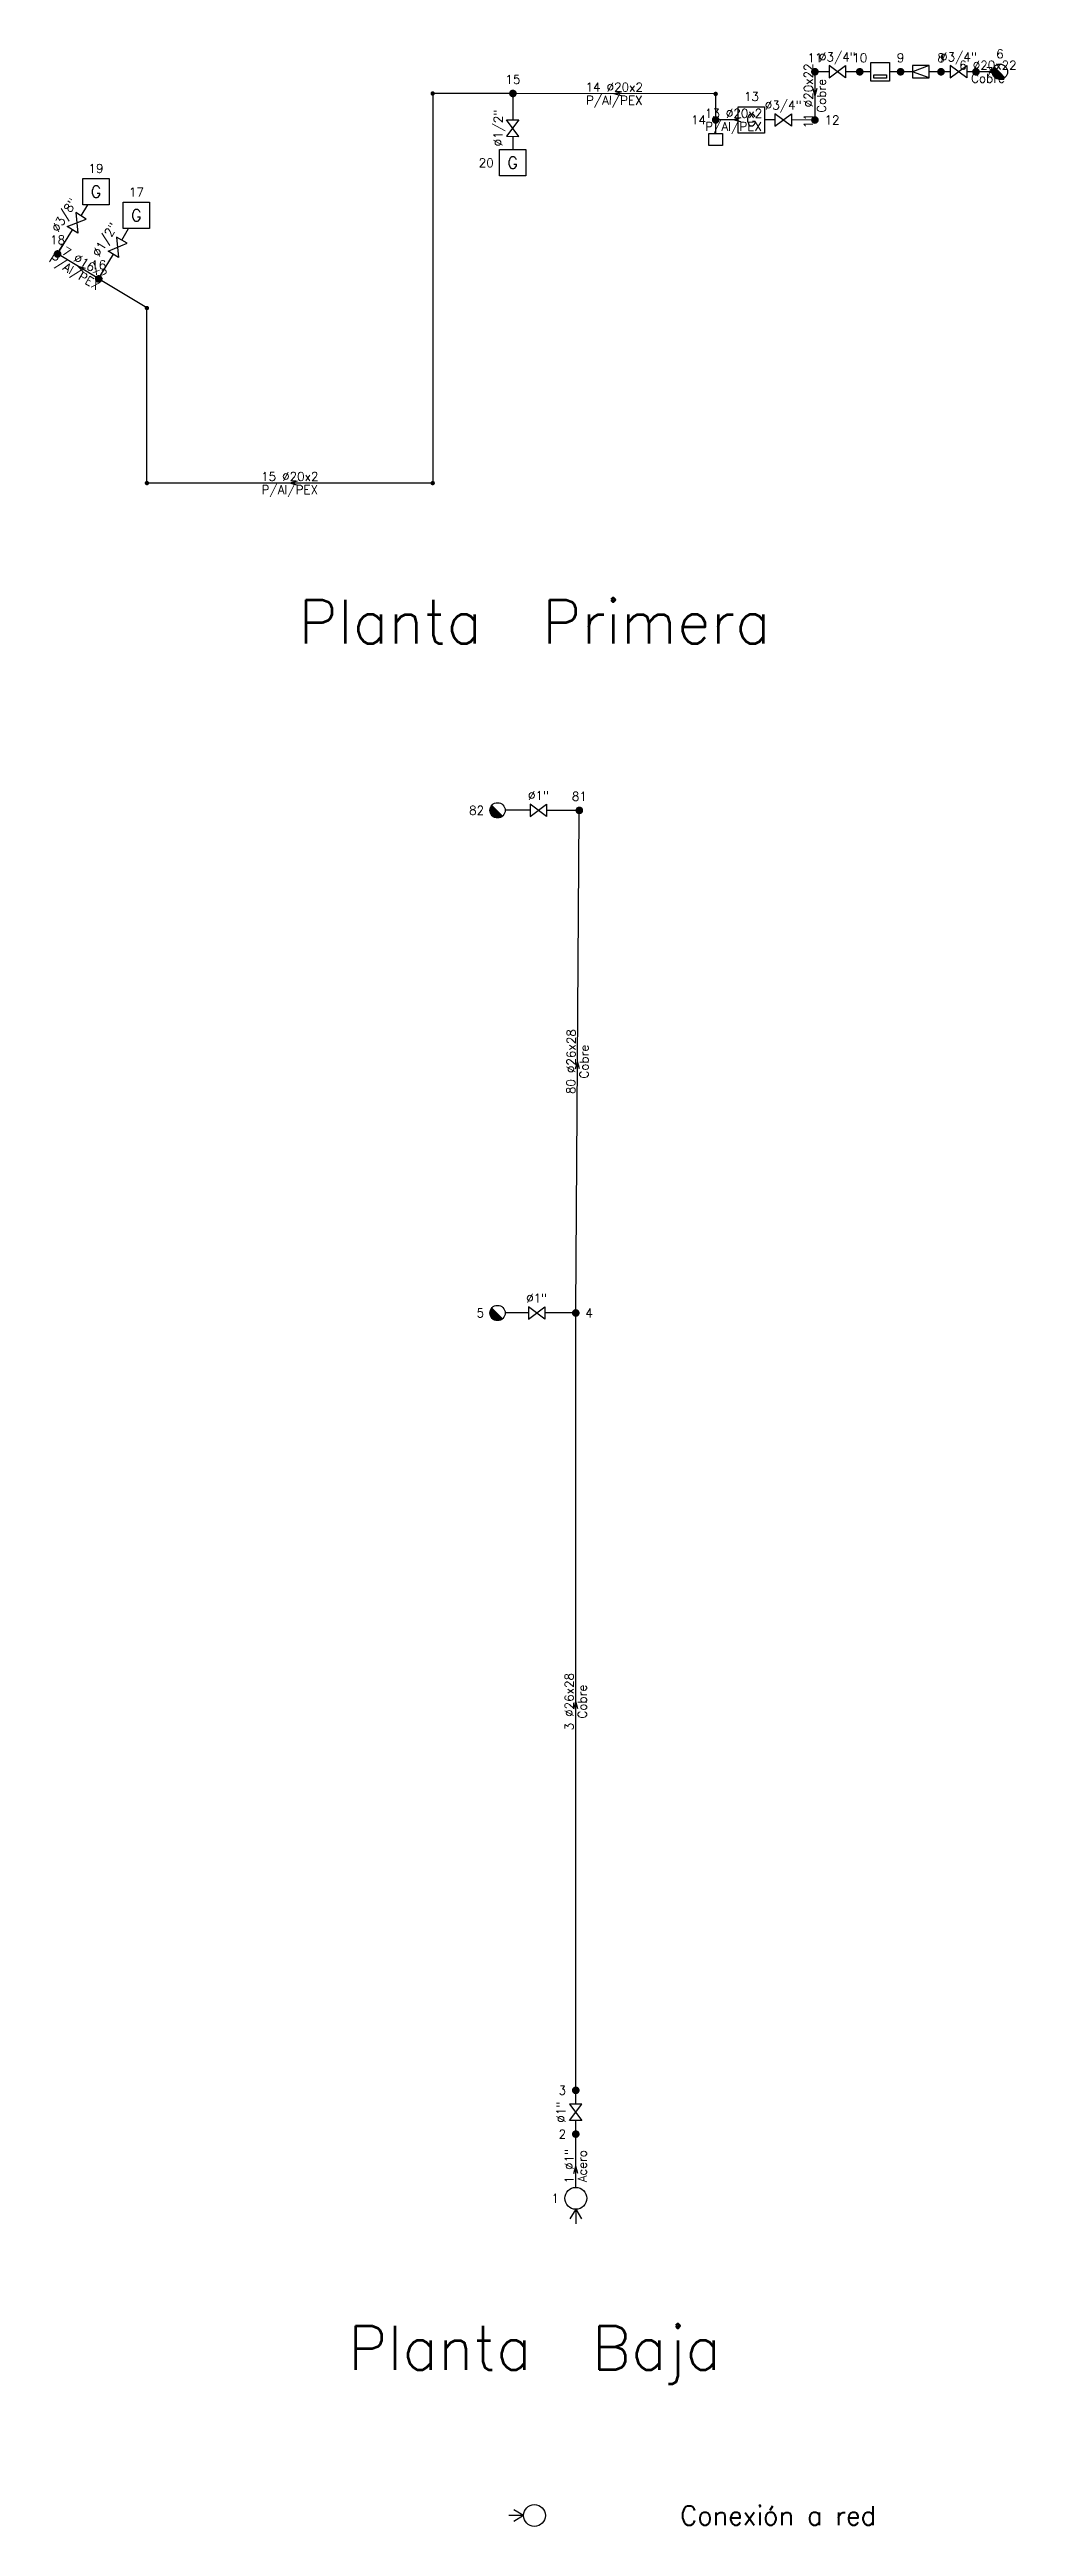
# Model space of a CAD drawing. Extents: x 13.1 to 35, y -9.6 to 85.5.
# Drawn here: x 19.79 to 26.41, y -0.6 to 16.39 of the extents above; entities that cross this region are included whole.
import ezdxf
from ezdxf.enums import TextEntityAlignment as Align

# ---------------------------------------------------------------- set-up
doc = ezdxf.new("R2010")
doc.units = 0
doc.header["$LTSCALE"] = 0.5
doc.layers.get('0').update_dxf_attribs({"linetype": 'CONTINUOUS'})
for name, color, linetype in [('SIMBOLOGIA_GRAFICA', 7, 'CONTINUOUS'), ('TEXTO_NUDOS', 7, 'CONTINUOUS'), ('TEXTO_RAMAS', 7, 'CONTINUOUS'), ('UNIFILAR', 7, 'CONTINUOUS')]:
    doc.layers.add(name, color=color, linetype=linetype)
doc.styles.add('ROMANS', font='Romans', dxfattribs={"height": 2.5})

msp = doc.modelspace()

# ---------------------------------------------------------------- texts
at = {"color": 7, "linetype": 'CONTINUOUS', "style": 'ROMANS'}
for s, p in [('Planta  Primera', (23.111181, 12.312797)), ('Planta  Baja', (23.111181, 0.477511))]:
    msp.add_text(s, height=0.3, dxfattribs=at).set_placement(p, align=Align.CENTER)
at = {"layer": 'SIMBOLOGIA_GRAFICA', "color": 30, "linetype": 'CONTINUOUS', "style": 'ROMANS'}
msp.add_text('Conexión a red', height=0.13, dxfattribs=at).set_placement((24.111181, -0.522489), align=Align.MIDDLE_LEFT)
at = {"layer": 'TEXTO_NUDOS', "color": 30, "linetype": 'CONTINUOUS', "style": 'ROMANS'}
for s, p in [('11', (25.035063, 16.299047)), ('10', (25.34261, 16.299047)), ('9', (25.622579, 16.299047)), ('8', (25.900022, 16.299047)), ('6', (26.303587, 16.325297)), ('15', (22.963587, 16.150319)), ('13', (24.599348, 16.032797)), ('19', (20.104431, 15.540242)), ('17', (20.381387, 15.377702)), ('18', (19.840606, 15.050043)), ('16', (20.122626, 14.878681)), ('81', (23.419339, 11.234971))]:
    msp.add_text(s, height=0.06, dxfattribs=at).set_placement(p, align=Align.CENTER)
for s, p in [('7', (26.205845, 16.232797)), ('12', (25.101313, 15.902112)), ('4', (23.461179, 7.722758))]:
    msp.add_text(s, height=0.06, dxfattribs=at).set_placement(p, align=Align.MIDDLE_LEFT)
for s, p in [('14', (24.288146, 15.902797)), ('20', (22.832212, 15.608934)), ('82', (22.766055, 11.16916)), ('5', (22.765792, 7.722758)), ('3', (23.328679, 2.39252)), ('2', (23.328679, 2.092511)), ('1', (23.279929, 1.652511))]:
    msp.add_text(s, height=0.06, dxfattribs=at).set_placement(p, align=Align.MIDDLE_RIGHT)
at = {"layer": 'TEXTO_RAMAS', "color": 30, "linetype": 'CONTINUOUS', "style": 'ROMANS'}
for s, p in [('Ø3/4"', (25.188836, 16.304047)), ('Ø3/4"', (26.019808, 16.304047)), ('6 Ø20x22', (26.221591, 16.247797)), ('13 Ø20x2', (24.476847, 15.917797)), ('15 Ø20x2', (21.433587, 13.427797)), ('Ø1"', (23.126611, 7.794008))]:
    msp.add_text(s, height=0.06, dxfattribs=at).set_placement(p, align=Align.CENTER)
for s, rotation, p in [('14 Ø20x2', 359.862541, (23.659011, 16.0974)), ('11 Ø20x22', 90, (25.020063, 16.067454)), ('Ø3/4"', 359.909882, (24.817318, 15.973704)), ('Ø1/2"', 89.834212, (22.89165, 15.846707)), ('Ø3/8"', 58.256744, (19.911927, 15.234503)), ('Ø1/2"', 59.269241, (20.190761, 15.066476)), ('17 Ø16x2', 328.716093, (19.989405, 14.910931)), ('Ø1"', 359.955093, (23.139003, 11.240191)), ('80 Ø26x28', 89.594148, (23.392135, 9.445846)), ('3 Ø26x28', 90, (23.379929, 5.057639)), ('Ø1"', 90, (23.323679, 2.242515)), ('1 Ø1"', 90, (23.379929, 1.872511))]:
    msp.add_text(s, height=0.06, rotation=rotation, dxfattribs=at).set_placement(p, align=Align.CENTER)
for s, rotation, p in [('Cobre', 90, (25.050063, 16.067454)), ('P/Al/PEX', 359.862541, (23.658939, 16.0674)), ('P/Al/PEX', 328.716093, (19.973827, 14.885293)), ('Cobre', 89.594148, (23.422134, 9.445633)), ('Cobre', 90, (23.409929, 5.057639)), ('Acero', 90, (23.409929, 1.872511))]:
    msp.add_text(s, height=0.06, rotation=rotation, dxfattribs=at).set_placement(p, align=Align.TOP_CENTER)
for s, p in [('Cobre', (26.221591, 16.217797)), ('P/Al/PEX', (24.476847, 15.887797)), ('P/Al/PEX', (21.433587, 13.397797))]:
    msp.add_text(s, height=0.06, dxfattribs=at).set_placement(p, align=Align.TOP_CENTER)

# ---------------------------------------------------------------- blocks, each defined once
blk = doc.blocks.new('CONEXION_PLANTAS_GAS')
at = {"color": 0, "linetype": 'CONTINUOUS'}
blk.add_circle((-0.004736, -0.005671), 1.5, dxfattribs=at)
for points in [[(-1.499779, 0.11617), (-1.504474, -0.033694), (0.363297, -1.459821), (0.216286, -1.489298)], [(-1.480147, 0.264817), (-1.499779, 0.11617), (0.506632, -1.415814), (0.363297, -1.459821)], [(-1.445772, 0.410761), (-1.480147, 0.264817), (0.644856, -1.357718), (0.506632, -1.415814)], [(-1.396999, 0.552544), (-1.445772, 0.410761), (0.77659, -1.286112), (0.644856, -1.357718)], [(-1.334315, 0.688749), (-1.396999, 0.552544), (0.900518, -1.201713), (0.77659, -1.286112)], [(-1.258346, 0.818016), (-1.334315, 0.688749), (1.0154, -1.105363), (0.900518, -1.201713)], [(-1.169852, 0.939054), (-1.258346, 0.818016), (1.047775, -1.074419), (1.0154, -1.105363)], [(-1.069716, 1.050651), (-1.169852, 0.939054), (-0.004736, -0.005671), (1.047775, -1.074419)], [(-1.504474, -0.033694), (-1.494184, -0.183278), (0.216286, -1.489298), (0.067066, -1.503952)], [(-1.494184, -0.183278), (-1.469012, -0.331087), (0.067066, -1.503952), (-0.082871, -1.503635)], [(-1.469012, -0.331087), (-1.429209, -0.475645), (-0.082871, -1.503635), (-0.232027, -1.488351)], [(-1.429209, -0.475645), (-1.375174, -0.615507), (-0.232027, -1.488351), (-0.378913, -1.458252)], [(-1.375174, -0.615507), (-1.307445, -0.749276), (-0.378913, -1.458252), (-0.52206, -1.41364)], [(-1.307445, -0.749276), (-1.226701, -0.875615), (-0.52206, -1.41364), (-0.660037, -1.35496)], [(-1.226701, -0.875615), (-1.133746, -0.993262), (-0.660037, -1.35496), (-0.791468, -1.282798)], [(-1.133746, -0.993262), (-1.029511, -1.101041), (-0.791468, -1.282798), (-0.915037, -1.197876)]]:
    blk.add_solid(points, dxfattribs=at)
blk = doc.blocks.new('CONEXION_RED_GAS')
at = {"color": 0, "linetype": 'CONTINUOUS'}
for q in [(-3.5, 0), (-2.8, 0.8), (-2.8, -0.8)]:
    blk.add_line((-1.5, 0), q, dxfattribs=at)
blk.add_circle((0, 0), 1.5, dxfattribs=at)
blk = doc.blocks.new('NUDO_DERIVACION_GAS')
at = {"color": 0, "linetype": 'CONTINUOUS'}
for points in [[(-0.742494, 0.10584), (-0.749351, 0.031185), (-0.748721, -0.043781), (-0.749351, 0.031185)], [(-0.728219, 0.179437), (-0.742494, 0.10584), (-0.74061, -0.118309), (-0.748721, -0.043781)], [(-0.706667, 0.251241), (-0.728219, 0.179437), (-0.725099, -0.191656), (-0.74061, -0.118309)], [(-0.678054, 0.320535), (-0.706667, 0.251241), (-0.702343, -0.263087), (-0.725099, -0.191656)], [(-0.642667, 0.386626), (-0.678054, 0.320535), (-0.672569, -0.33189), (-0.702343, -0.263087)], [(-0.600858, 0.448854), (-0.642667, 0.386626), (-0.636075, -0.397377), (-0.672569, -0.33189)], [(-0.553045, 0.506597), (-0.600858, 0.448854), (-0.593226, -0.458893), (-0.636075, -0.397377)], [(-0.499707, 0.559279), (-0.553045, 0.506597), (-0.544449, -0.515825), (-0.593226, -0.458893)], [(-0.441376, 0.606372), (-0.499707, 0.559279), (-0.490233, -0.567602), (-0.544449, -0.515825)], [(-0.378635, 0.647407), (-0.441376, 0.606372), (-0.431118, -0.613708), (-0.490233, -0.567602)], [(-0.31211, 0.681973), (-0.378635, 0.647407), (-0.367696, -0.653682), (-0.431118, -0.613708)], [(-0.242467, 0.709725), (-0.31211, 0.681973), (-0.300599, -0.687124), (-0.367696, -0.653682)], [(-0.170402, 0.730386), (-0.242467, 0.709725), (-0.2305, -0.713702), (-0.300599, -0.687124)], [(-0.096633, 0.743749), (-0.170402, 0.730386), (-0.158097, -0.733148), (-0.2305, -0.713702)], [(-0.0219, 0.74968), (-0.096633, 0.743749), (-0.084114, -0.745268), (-0.158097, -0.733148)], [(0.053053, 0.748121), (-0.0219, 0.74968), (-0.009291, -0.749942), (-0.084114, -0.745268)], [(0.127475, 0.739087), (0.053053, 0.748121), (0.065624, -0.747123), (-0.009291, -0.749942)], [(0.200624, 0.722669), (0.127475, 0.739087), (0.139884, -0.736839), (0.065624, -0.747123)], [(0.271768, 0.699029), (0.200624, 0.722669), (0.212747, -0.719193), (0.139884, -0.736839)], [(0.340197, 0.668406), (0.271768, 0.699029), (0.283483, -0.694361), (0.212747, -0.719193)], [(0.405227, 0.631103), (0.340197, 0.668406), (0.351388, -0.662591), (0.283483, -0.694361)], [(0.466207, 0.587495), (0.405227, 0.631103), (0.415781, -0.624201), (0.351388, -0.662591)], [(0.52253, 0.538017), (0.466207, 0.587495), (0.47602, -0.579573), (0.415781, -0.624201)], [(0.573632, 0.483163), (0.52253, 0.538017), (0.531502, -0.529155), (0.47602, -0.579573)], [(0.619002, 0.423482), (0.573632, 0.483163), (0.581674, -0.47345), (0.531502, -0.529155)], [(0.658187, 0.359569), (0.619002, 0.423482), (0.626035, -0.413014), (0.581674, -0.47345)], [(0.690796, 0.292064), (0.658187, 0.359569), (0.66414, -0.348452), (0.626035, -0.413014)], [(0.716502, 0.22164), (0.690796, 0.292064), (0.695609, -0.280407), (0.66414, -0.348452)], [(0.73505, 0.149002), (0.716502, 0.22164), (0.720128, -0.209562), (0.695609, -0.280407)], [(0.746253, 0.074875), (0.73505, 0.149002), (0.737451, -0.136622), (0.720128, -0.209562)], [(0.75, 0), (0.746253, 0.074875), (0.747407, -0.062317), (0.737451, -0.136622)]]:
    blk.add_solid(points, dxfattribs=at)
blk = doc.blocks.new('LLAVE_PASO_GAS')
at = {"color": 0, "linetype": 'CONTINUOUS'}
for p, q in [((-1.5, 1.125), (1.5, -1.125)), ((1.5, 1.125), (-1.5, -1.125)), ((-1.5, -1.125), (-1.5, 1.125)), ((1.5, -1.125), (1.5, 1.125))]:
    blk.add_line(p, q, dxfattribs=at)
blk = doc.blocks.new('APARATO_GAS')
at = {"color": 0, "linetype": 'CONTINUOUS'}
for p, q in [((-1.125, 1.125), (1.125, 1.125)), ((-1.125, -1.125), (-1.125, 1.125)), ((1.125, 1.125), (1.125, -1.125)), ((1.125, -1.125), (-1.125, -1.125))]:
    blk.add_line(p, q, dxfattribs=at)
at = {"color": 0, "linetype": 'CONTINUOUS', "style": 'ROMANS'}
blk.add_text('G', height=1, dxfattribs=at).set_placement((0, -0.5), align=Align.CENTER)
blk = doc.blocks.new('NUDO_PASO_GAS')
at = {"color": 0, "linetype": 'CONTINUOUS'}
for points in [[(-0.742494, 0.10584), (-0.749351, 0.031185), (-0.748721, -0.043781), (-0.749351, 0.031185)], [(-0.728219, 0.179437), (-0.742494, 0.10584), (-0.74061, -0.118309), (-0.748721, -0.043781)], [(-0.706667, 0.251241), (-0.728219, 0.179437), (-0.725099, -0.191656), (-0.74061, -0.118309)], [(-0.678054, 0.320535), (-0.706667, 0.251241), (-0.702343, -0.263087), (-0.725099, -0.191656)], [(-0.642667, 0.386626), (-0.678054, 0.320535), (-0.672569, -0.33189), (-0.702343, -0.263087)], [(-0.600858, 0.448854), (-0.642667, 0.386626), (-0.636075, -0.397377), (-0.672569, -0.33189)], [(-0.553045, 0.506597), (-0.600858, 0.448854), (-0.593226, -0.458893), (-0.636075, -0.397377)], [(-0.499707, 0.559279), (-0.553045, 0.506597), (-0.544449, -0.515825), (-0.593226, -0.458893)], [(-0.441376, 0.606372), (-0.499707, 0.559279), (-0.490233, -0.567602), (-0.544449, -0.515825)], [(-0.378635, 0.647407), (-0.441376, 0.606372), (-0.431118, -0.613708), (-0.490233, -0.567602)], [(-0.31211, 0.681973), (-0.378635, 0.647407), (-0.367696, -0.653682), (-0.431118, -0.613708)], [(-0.242467, 0.709725), (-0.31211, 0.681973), (-0.300599, -0.687124), (-0.367696, -0.653682)], [(-0.170402, 0.730386), (-0.242467, 0.709725), (-0.2305, -0.713702), (-0.300599, -0.687124)], [(-0.096633, 0.743749), (-0.170402, 0.730386), (-0.158097, -0.733148), (-0.2305, -0.713702)], [(-0.0219, 0.74968), (-0.096633, 0.743749), (-0.084114, -0.745268), (-0.158097, -0.733148)], [(0.053053, 0.748121), (-0.0219, 0.74968), (-0.009291, -0.749942), (-0.084114, -0.745268)], [(0.127475, 0.739087), (0.053053, 0.748121), (0.065624, -0.747123), (-0.009291, -0.749942)], [(0.200624, 0.722669), (0.127475, 0.739087), (0.139884, -0.736839), (0.065624, -0.747123)], [(0.271768, 0.699029), (0.200624, 0.722669), (0.212747, -0.719193), (0.139884, -0.736839)], [(0.340197, 0.668406), (0.271768, 0.699029), (0.283483, -0.694361), (0.212747, -0.719193)], [(0.405227, 0.631103), (0.340197, 0.668406), (0.351388, -0.662591), (0.283483, -0.694361)], [(0.466207, 0.587495), (0.405227, 0.631103), (0.415781, -0.624201), (0.351388, -0.662591)], [(0.52253, 0.538017), (0.466207, 0.587495), (0.47602, -0.579573), (0.415781, -0.624201)], [(0.573632, 0.483163), (0.52253, 0.538017), (0.531502, -0.529155), (0.47602, -0.579573)], [(0.619002, 0.423482), (0.573632, 0.483163), (0.581674, -0.47345), (0.531502, -0.529155)], [(0.658187, 0.359569), (0.619002, 0.423482), (0.626035, -0.413014), (0.581674, -0.47345)], [(0.690796, 0.292064), (0.658187, 0.359569), (0.66414, -0.348452), (0.626035, -0.413014)], [(0.716502, 0.22164), (0.690796, 0.292064), (0.695609, -0.280407), (0.66414, -0.348452)], [(0.73505, 0.149002), (0.716502, 0.22164), (0.720128, -0.209562), (0.695609, -0.280407)], [(0.746253, 0.074875), (0.73505, 0.149002), (0.737451, -0.136622), (0.720128, -0.209562)], [(0.75, 0), (0.746253, 0.074875), (0.747407, -0.062317), (0.737451, -0.136622)]]:
    blk.add_solid(points, dxfattribs=at)
blk = doc.blocks.new('TOMA_PRESION_GAS')
at = {"color": 0, "linetype": 'CONTINUOUS'}
for p, q in [((-0.046683, 0.093739), (-0.046683, 0.17616)), ((-0.046683, 0.17616), (0.046683, 0.17616)), ((0.046683, 0.17616), (0.046683, 0.093739)), ((0.046683, 0.093739), (-0.046683, 0.093739)), ((0, 0.093739), (0, 0.0262))]:
    blk.add_line(p, q, dxfattribs=at)
for points in [[(-0.025977, 0.003703), (-0.026217, 0.001091), (-0.026195, -0.001532), (-0.026217, 0.001091)], [(-0.025477, 0.006278), (-0.025977, 0.003703), (-0.025911, -0.004139), (-0.026195, -0.001532)], [(-0.024723, 0.00879), (-0.025477, 0.006278), (-0.025368, -0.006705), (-0.025911, -0.004139)], [(-0.023722, 0.011214), (-0.024723, 0.00879), (-0.024572, -0.009204), (-0.025368, -0.006705)], [(-0.022484, 0.013526), (-0.023722, 0.011214), (-0.02353, -0.011611), (-0.024572, -0.009204)], [(-0.021021, 0.015704), (-0.022484, 0.013526), (-0.022254, -0.013903), (-0.02353, -0.011611)], [(-0.019349, 0.017724), (-0.021021, 0.015704), (-0.020754, -0.016055), (-0.022254, -0.013903)], [(-0.017483, 0.019567), (-0.019349, 0.017724), (-0.019048, -0.018047), (-0.020754, -0.016055)], [(-0.015442, 0.021214), (-0.017483, 0.019567), (-0.017151, -0.019858), (-0.019048, -0.018047)], [(-0.013247, 0.02265), (-0.015442, 0.021214), (-0.015083, -0.021471), (-0.017151, -0.019858)], [(-0.010919, 0.023859), (-0.013247, 0.02265), (-0.012864, -0.02287), (-0.015083, -0.021471)], [(-0.008483, 0.02483), (-0.010919, 0.023859), (-0.010517, -0.02404), (-0.012864, -0.02287)], [(-0.005962, 0.025553), (-0.008483, 0.02483), (-0.008064, -0.024969), (-0.010517, -0.02404)], [(-0.003381, 0.026021), (-0.005962, 0.025553), (-0.005531, -0.02565), (-0.008064, -0.024969)], [(-0.000766, 0.026228), (-0.003381, 0.026021), (-0.002943, -0.026074), (-0.005531, -0.02565)], [(0.001856, 0.026174), (-0.000766, 0.026228), (-0.000325, -0.026237), (-0.002943, -0.026074)], [(0.00446, 0.025858), (0.001856, 0.026174), (0.002296, -0.026139), (-0.000325, -0.026237)], [(0.007019, 0.025283), (0.00446, 0.025858), (0.004894, -0.025779), (0.002296, -0.026139)], [(0.009508, 0.024456), (0.007019, 0.025283), (0.007443, -0.025162), (0.004894, -0.025779)], [(0.011902, 0.023385), (0.009508, 0.024456), (0.009918, -0.024293), (0.007443, -0.025162)], [(0.014177, 0.02208), (0.011902, 0.023385), (0.012294, -0.023181), (0.009918, -0.024293)], [(0.016311, 0.020554), (0.014177, 0.02208), (0.014546, -0.021838), (0.012294, -0.023181)], [(0.018281, 0.018823), (0.016311, 0.020554), (0.016654, -0.020277), (0.014546, -0.021838)], [(0.020069, 0.016904), (0.018281, 0.018823), (0.018595, -0.018513), (0.016654, -0.020277)], [(0.021656, 0.014816), (0.020069, 0.016904), (0.02035, -0.016564), (0.018595, -0.018513)], [(0.023027, 0.01258), (0.021656, 0.014816), (0.021902, -0.01445), (0.02035, -0.016564)], [(0.024168, 0.010218), (0.023027, 0.01258), (0.023235, -0.012191), (0.021902, -0.01445)], [(0.025067, 0.007754), (0.024168, 0.010218), (0.024336, -0.00981), (0.023235, -0.012191)], [(0.025716, 0.005213), (0.025067, 0.007754), (0.025194, -0.007332), (0.024336, -0.00981)], [(0.026108, 0.00262), (0.025716, 0.005213), (0.0258, -0.00478), (0.025194, -0.007332)], [(0.026239, 0), (0.026108, 0.00262), (0.026149, -0.00218), (0.0258, -0.00478)]]:
    blk.add_solid(points, dxfattribs=at)
blk = doc.blocks.new('VALVULA_REG_PRESION_GAS')
at = {"color": 0, "linetype": 'CONTINUOUS'}
for p, q in [((-1.50002, 1.125), (1.49998, 0)), ((1.49998, 1.125), (-1.50002, 1.125)), ((-1.50002, 1.125), (-1.50002, -1.125)), ((-1.50002, -1.125), (1.49998, 0)), ((1.49998, -1.125), (1.49998, 1.125)), ((-1.50002, -1.125), (1.49998, -1.125))]:
    blk.add_line(p, q, dxfattribs=at)
blk = doc.blocks.new('CONTADOR_GAS')
at = {"color": 0, "linetype": 'CONTINUOUS'}
for p, q in [((-1.125, 1.125), (1.125, 1.125)), ((-1.125, -1.125), (-1.125, 1.125)), ((-0.775, 0.775), (0.775, 0.775)), ((-0.775, 0.367113), (-0.775, 0.775)), ((0.775, 0.367113), (-0.775, 0.367113)), ((0.775, 0.775), (0.775, 0.367113)), ((1.125, 1.125), (1.125, -1.125)), ((1.125, -1.125), (-1.125, -1.125))]:
    blk.add_line(p, q, dxfattribs=at)

# ---------------------------------------------------------------- linework, layer by layer
at = {"layer": 'UNIFILAR', "color": 30, "linetype": 'CONTINUOUS'}
for p, q in [((25.035063, 16.206547), (25.035063, 15.928362)), ((25.132586, 16.232797), (25.061313, 16.232797)), ((25.31636, 16.232797), (25.245086, 16.232797)), ((25.419032, 16.232797), (25.36886, 16.232797)), ((25.596329, 16.232797), (25.546157, 16.232797)), ((25.705051, 16.232797), (25.648829, 16.232797)), ((25.873772, 16.232797), (25.817551, 16.232797)), ((25.963558, 16.232797), (25.926272, 16.232797)), ((26.113345, 16.232797), (26.076058, 16.232797)), ((26.251087, 16.232797), (26.165845, 16.232797)), ((26.271591, 16.246797), (26.221591, 16.232797)), ((26.271591, 16.218797), (26.221591, 16.232797)), ((22.413587, 16.068915), (22.413587, 13.427797)), ((22.937337, 16.084061), (22.428587, 16.08392)), ((22.963511, 16.057819), (22.963062, 15.902751)), ((24.339363, 16.080768), (22.989837, 16.084006)), ((23.709008, 16.09628), (23.658975, 16.0824)), ((23.708941, 16.06828), (23.658975, 16.0824)), ((24.354349, 15.928997), (24.354362, 16.065732)), ((25.021063, 16.117454), (25.035063, 16.067454)), ((25.049063, 16.117454), (25.035063, 16.067454)), ((24.509348, 15.902797), (24.380546, 15.902797)), ((24.526847, 15.916797), (24.476847, 15.902797)), ((24.526847, 15.888797), (24.476847, 15.902797)), ((24.760956, 15.902543), (24.689348, 15.902656)), ((25.008813, 15.902153), (24.873456, 15.902366)), ((22.962737, 15.790251), (22.962473, 15.698934)), ((20.002113, 15.244853), (20.048752, 15.320242)), ((19.854417, 15.006117), (19.942925, 15.149182)), ((20.28075, 15.078418), (20.327884, 15.157702)), ((20.100192, 14.826062), (19.86304, 14.970162)), ((20.13604, 14.834995), (20.223262, 14.981715)), ((20.017076, 14.860184), (19.981616, 14.898112)), ((20.031616, 14.884113), (19.981616, 14.898112)), ((20.440743, 14.620545), (20.145103, 14.798873)), ((20.453587, 13.427797), (20.453587, 14.597797)), ((21.483587, 13.426797), (21.433587, 13.412797)), ((22.398587, 13.412797), (20.468587, 13.412797)), ((21.483587, 13.398797), (21.433587, 13.412797)), ((23.082697, 11.168985), (22.911055, 11.169119)), ((23.393089, 11.168741), (23.195197, 11.168897)), ((23.395115, 7.749007), (23.419153, 11.142471)), ((23.39278, 9.39584), (23.407134, 9.445739)), ((23.42078, 9.395641), (23.407134, 9.445739)), ((23.070361, 7.722758), (22.910792, 7.722758)), ((23.368679, 7.722758), (23.182861, 7.722758)), ((23.394929, 2.41877), (23.394929, 7.696508)), ((23.380929, 5.007639), (23.394929, 5.057639)), ((23.408929, 5.007639), (23.394929, 5.057639)), ((23.394929, 2.298765), (23.394929, 2.36627)), ((23.394929, 2.118761), (23.394929, 2.186265)), ((23.394929, 1.727511), (23.394929, 2.066261)), ((23.380929, 1.822511), (23.394929, 1.872511)), ((23.408929, 1.822511), (23.394929, 1.872511))]:
    msp.add_line(p, q, dxfattribs=at)

# ---------------------------------------------------------------- block references
at = {"layer": 'SIMBOLOGIA_GRAFICA', "color": 30, "linetype": 'CONTINUOUS', "xscale": 0.05, "yscale": 0.05}
msp.add_blockref('CONEXION_RED_GAS', (23.111181, -0.522489), dxfattribs=at)
at = {"layer": 'UNIFILAR', "color": 30, "linetype": 'CONTINUOUS'}
for name, p, xscale, yscale in [('NUDO_DERIVACION_GAS', (25.035063, 16.232797), 0.035, 0.035), ('NUDO_DERIVACION_GAS', (25.34261, 16.232797), 0.035, 0.035), ('NUDO_DERIVACION_GAS', (25.622579, 16.232797), 0.035, 0.035), ('NUDO_DERIVACION_GAS', (25.900022, 16.232797), 0.035, 0.035), ('NUDO_DERIVACION_GAS', (26.139595, 16.232797), 0.035, 0.035), ('CONEXION_PLANTAS_GAS', (26.303587, 16.232797), 0.035, 0.035), ('NUDO_PASO_GAS', (22.413587, 16.083915), 0.02, 0.02), ('NUDO_DERIVACION_GAS', (22.963587, 16.084069), 0.035, 0.035), ('NUDO_PASO_GAS', (24.354363, 16.080732), 0.02, 0.02), ('APARATO_GAS', (24.599348, 15.902797), 0.08, 0.08), ('NUDO_DERIVACION_GAS', (25.035063, 15.902112), 0.035, 0.035), ('APARATO_GAS', (22.962212, 15.608934), 0.08, 0.08), ('APARATO_GAS', (20.104431, 15.410242), 0.08, 0.08), ('APARATO_GAS', (20.381387, 15.247702), 0.08, 0.08), ('NUDO_DERIVACION_GAS', (19.840606, 14.983793), 0.035, 0.035), ('NUDO_DERIVACION_GAS', (20.122626, 14.812431), 0.035, 0.035), ('NUDO_PASO_GAS', (20.453587, 14.612797), 0.02, 0.02), ('NUDO_PASO_GAS', (20.453587, 13.412797), 0.02, 0.02), ('NUDO_PASO_GAS', (22.413587, 13.412797), 0.02, 0.02), ('CONEXION_PLANTAS_GAS', (22.858555, 11.16916), 0.035, 0.035), ('NUDO_DERIVACION_GAS', (23.419339, 11.168721), 0.035, 0.035), ('CONEXION_PLANTAS_GAS', (22.858292, 7.722758), 0.035, 0.035), ('NUDO_DERIVACION_GAS', (23.394929, 7.722758), 0.035, 0.035), ('NUDO_DERIVACION_GAS', (23.394929, 2.39252), 0.035, 0.035), ('NUDO_DERIVACION_GAS', (23.394929, 2.092511), 0.035, 0.035)]:
    msp.add_blockref(name, p, dxfattribs=dict(at, xscale=xscale, yscale=yscale))
for name, p, xscale, yscale, rotation in [('LLAVE_PASO_GAS', (25.188836, 16.232797), 0.0375, 0.0375, 180), ('CONTADOR_GAS', (25.482594, 16.232797), 0.0565, 0.0565, 180), ('VALVULA_REG_PRESION_GAS', (25.761301, 16.232797), 0.0375, 0.0375, 180), ('LLAVE_PASO_GAS', (26.019808, 16.232797), 0.0375, 0.0375, 180), ('LLAVE_PASO_GAS', (22.9629, 15.846501), 0.0375, 0.0375, 269.834212), ('LLAVE_PASO_GAS', (24.817206, 15.902454), 0.0375, 0.0375, 179.909882), ('LLAVE_PASO_GAS', (19.972519, 15.197018), 0.0375, 0.0375, 58.256744), ('LLAVE_PASO_GAS', (20.252006, 15.030067), 0.0375, 0.0375, 59.269241), ('LLAVE_PASO_GAS', (23.138947, 11.168941), 0.0375, 0.0375, 179.955093), ('LLAVE_PASO_GAS', (23.126611, 7.722758), 0.0375, 0.0375, 180), ('LLAVE_PASO_GAS', (23.394929, 2.242515), 0.0375, 0.0375, 90), ('CONEXION_RED_GAS', (23.394929, 1.652511), 0.05, 0.05, 90)]:
    msp.add_blockref(name, p, dxfattribs=dict(at, xscale=xscale, yscale=yscale, rotation=rotation))
at = {"layer": 'UNIFILAR', "color": 30, "linetype": 'CONTINUOUS', "rotation": 180}
msp.add_blockref('TOMA_PRESION_GAS', (24.354346, 15.902797), dxfattribs=at)

msp.set_redraw_order([(e.dxf.handle, doc.entitydb.next_handle()) for e in msp.query("TEXT MTEXT ATTDEF DIMENSION ARC_DIMENSION")])  # texts and dimensions are drawn at this point

doc.saveas('drawing.dxf')
